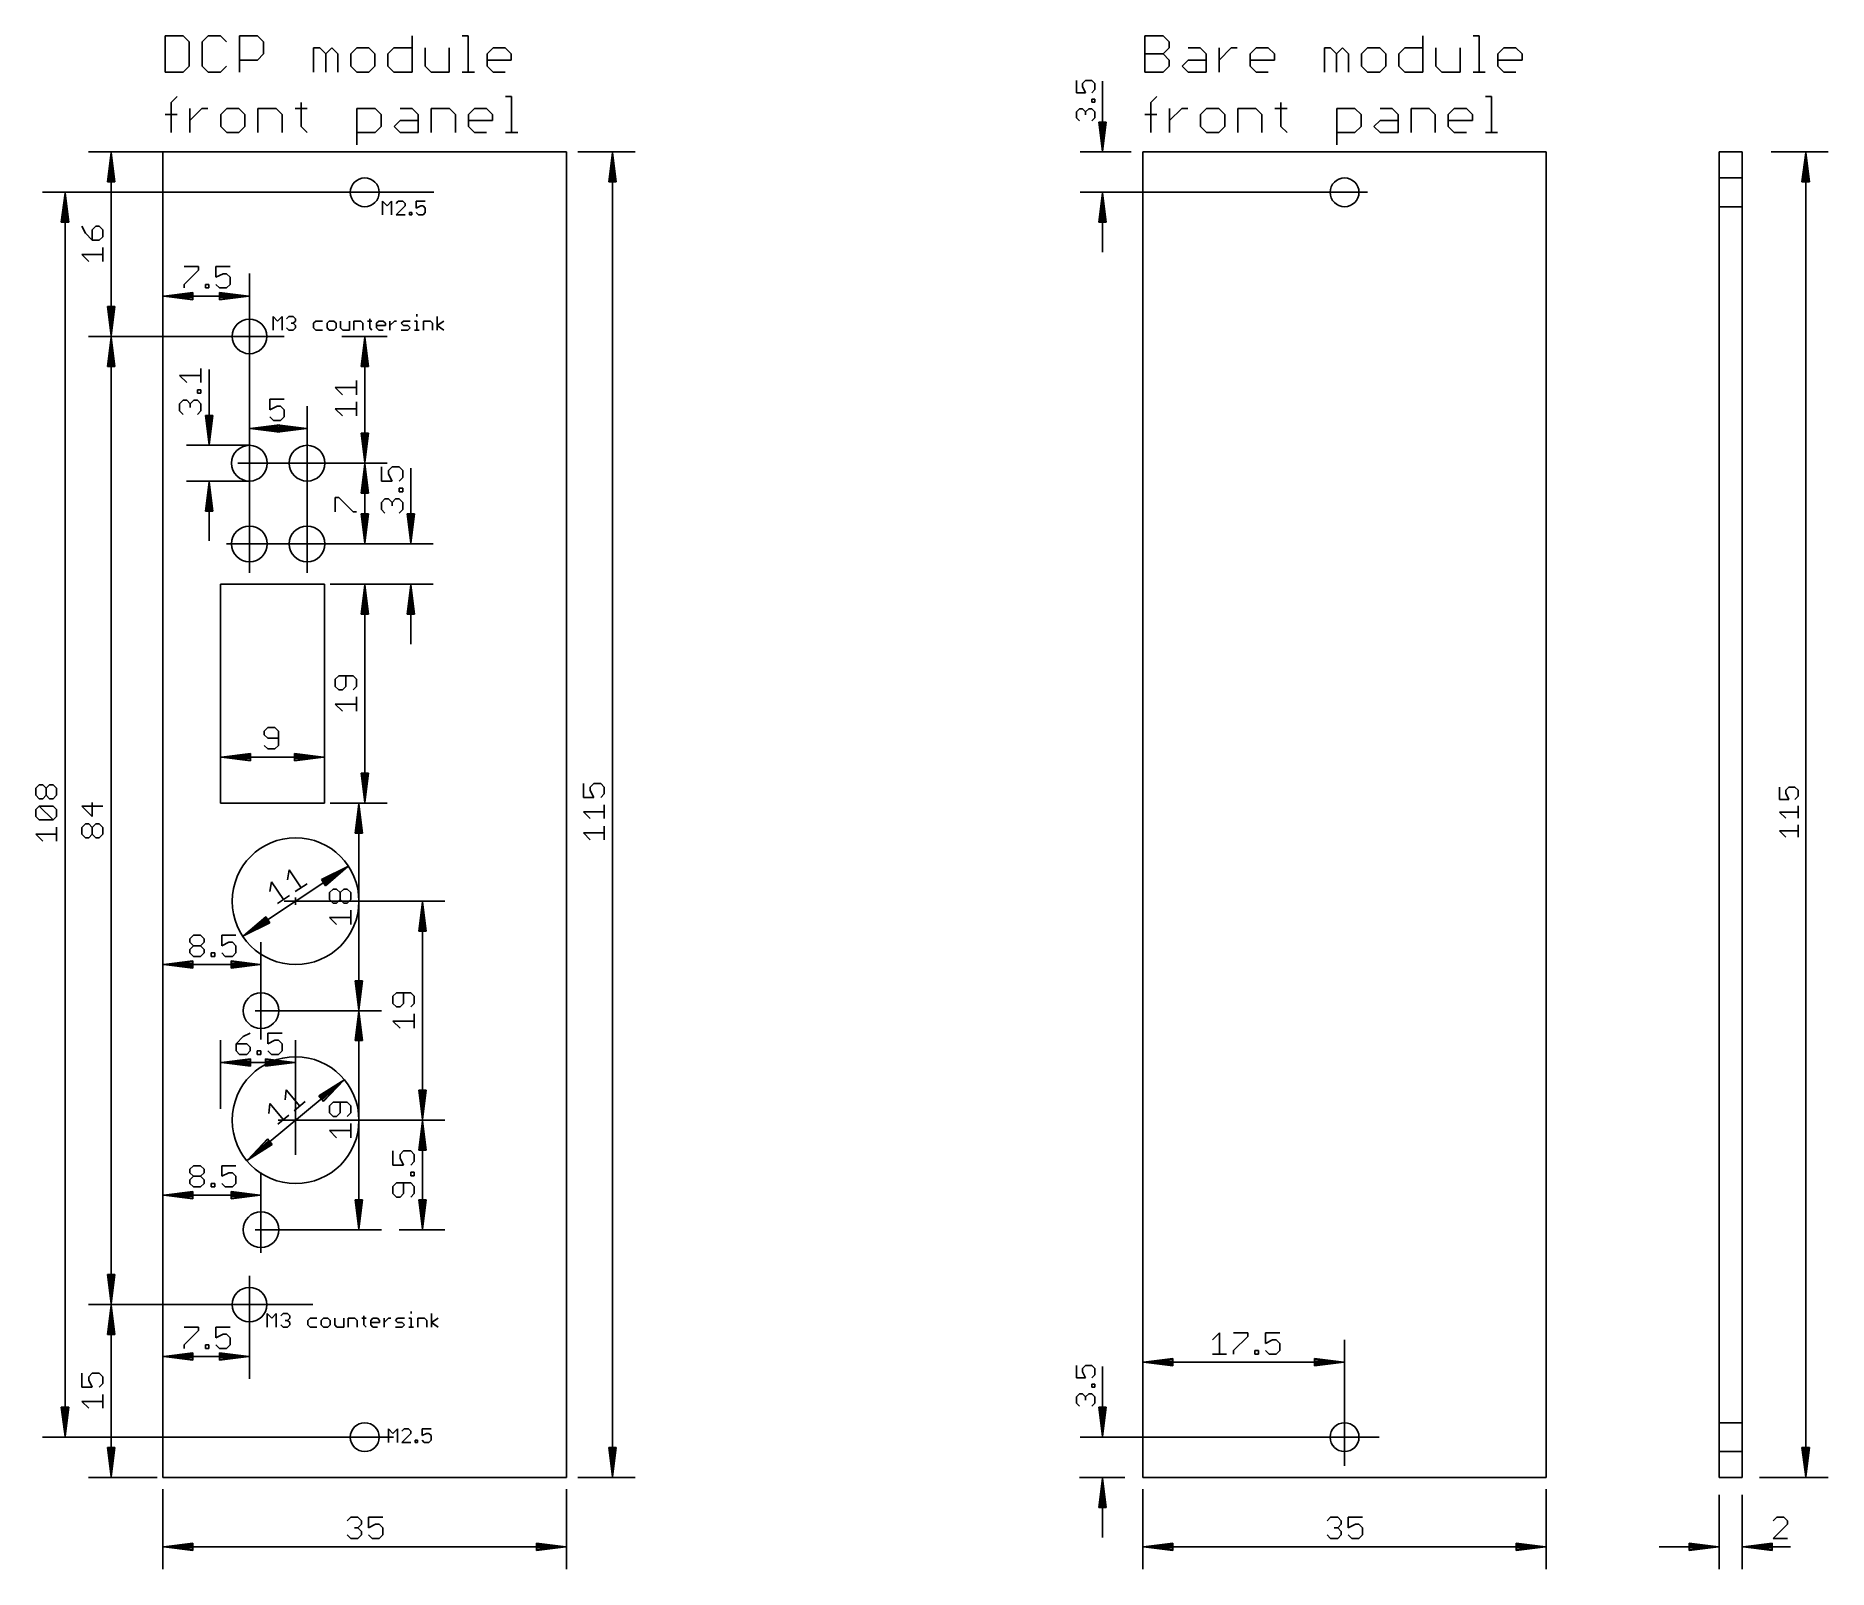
# Model space of a CAD drawing. Extents: x -11 to 144, y -8 to 125.
import ezdxf

# ---------------------------------------------------------------- set-up
doc = ezdxf.new("R2010")
doc.units = 0
doc.header["$MEASUREMENT"] = 0
for name, color, linetype, true_color in [('114', 253, 'Continuous', 0xadadad), ('20', 7, 'Continuous', 0xffffff), ('47', 140, 'Continuous', 0x00bfff)]:
    doc.layers.add(name, color=color, linetype=linetype, true_color=true_color)

msp = doc.modelspace()

# ---------------------------------------------------------------- linework, layer by layer
at = {"layer": '114'}
for p, q in [((0.1778, 125.0749), (0.1778, 121.9278)), ((1.7513, 125.0749), (0.1778, 125.0749)), ((2.2759, 124.5504), (1.7513, 125.0749)), ((2.2759, 122.4523), (2.2759, 124.5504)), ((3.9251, 125.0749), (3.4006, 124.5504)), ((3.4006, 124.5504), (3.4006, 122.4523)), ((4.9741, 125.0749), (3.9251, 125.0749)), ((5.4986, 124.5504), (4.9741, 125.0749)), ((6.6233, 121.9278), (6.6233, 125.0749)), ((6.6233, 125.0749), (8.1968, 125.0749)), ((8.1968, 125.0749), (8.7214, 124.5504)), ((8.7214, 124.5504), (8.7214, 123.5013)), ((21.6124, 125.0749), (21.6124, 121.9278)), ((25.9598, 125.0749), (26.4843, 125.0749)), ((26.4843, 125.0749), (26.4843, 121.9278)), ((85.1778, 121.9278), (85.1778, 125.0749)), ((85.1778, 125.0749), (86.7513, 125.0749)), ((86.7513, 125.0749), (87.2759, 124.5504)), ((87.2759, 124.5504), (87.2759, 124.0259)), ((109.298, 125.0749), (109.298, 121.9278)), ((113.6455, 125.0749), (114.17, 125.0749)), ((114.17, 125.0749), (114.17, 121.9278)), ((8.1968, 122.9768), (6.6233, 122.9768)), ((8.7214, 123.5013), (8.1968, 122.9768)), ((13.0688, 121.9278), (13.0688, 124.0259)), ((13.0688, 124.0259), (13.5933, 124.0259)), ((13.5933, 124.0259), (14.1178, 123.5013)), ((14.1178, 123.5013), (14.6424, 124.0259)), ((14.1178, 123.5013), (14.1178, 121.9278)), ((14.6424, 124.0259), (15.1669, 123.5013)), ((15.1669, 123.5013), (15.1669, 121.9278)), ((16.8161, 124.0259), (16.2916, 123.5013)), ((16.2916, 123.5013), (16.2916, 122.4523)), ((17.8651, 124.0259), (16.8161, 124.0259)), ((18.3896, 123.5013), (17.8651, 124.0259)), ((18.3896, 122.4523), (18.3896, 123.5013)), ((19.5143, 123.5013), (20.0388, 124.0259)), ((19.5143, 122.4523), (19.5143, 123.5013)), ((20.0388, 124.0259), (21.6124, 124.0259)), ((22.7371, 124.0259), (22.7371, 122.4523)), ((24.8351, 121.9278), (24.8351, 124.0259)), ((28.1083, 123.5013), (28.6328, 124.0259)), ((28.1083, 122.4523), (28.1083, 123.5013)), ((30.2064, 122.9768), (28.1083, 122.9768)), ((28.6328, 124.0259), (29.6819, 124.0259)), ((29.6819, 124.0259), (30.2064, 123.5013)), ((30.2064, 123.5013), (30.2064, 122.9768)), ((85.1778, 123.5013), (86.7513, 123.5013)), ((87.2759, 124.0259), (86.7513, 123.5013)), ((86.7513, 123.5013), (87.2759, 122.9768)), ((87.2759, 122.9768), (87.2759, 122.4523)), ((88.4006, 122.4523), (88.9251, 122.9768)), ((88.9251, 124.0259), (89.9741, 124.0259)), ((88.9251, 122.9768), (90.4986, 122.9768)), ((89.9741, 124.0259), (90.4986, 123.5013)), ((90.4986, 123.5013), (90.4986, 121.9278)), ((91.6233, 121.9278), (91.6233, 124.0259)), ((91.6233, 122.9768), (92.6723, 124.0259)), ((92.6723, 124.0259), (93.1968, 124.0259)), ((94.3089, 123.5013), (94.8334, 124.0259)), ((94.3089, 122.4523), (94.3089, 123.5013)), ((96.407, 122.9768), (94.3089, 122.9768)), ((94.8334, 124.0259), (95.8825, 124.0259)), ((95.8825, 124.0259), (96.407, 123.5013)), ((96.407, 123.5013), (96.407, 122.9768)), ((100.7544, 121.9278), (100.7544, 124.0259)), ((100.7544, 124.0259), (101.279, 124.0259)), ((101.279, 124.0259), (101.8035, 123.5013)), ((101.8035, 123.5013), (102.328, 124.0259)), ((101.8035, 123.5013), (101.8035, 121.9278)), ((102.328, 124.0259), (102.8525, 123.5013)), ((102.8525, 123.5013), (102.8525, 121.9278)), ((104.5017, 124.0259), (103.9772, 123.5013)), ((103.9772, 123.5013), (103.9772, 122.4523)), ((105.5507, 124.0259), (104.5017, 124.0259)), ((106.0753, 123.5013), (105.5507, 124.0259)), ((106.0753, 122.4523), (106.0753, 123.5013)), ((107.1999, 123.5013), (107.7245, 124.0259)), ((107.1999, 122.4523), (107.1999, 123.5013)), ((107.7245, 124.0259), (109.298, 124.0259)), ((110.4227, 124.0259), (110.4227, 122.4523)), ((112.5208, 121.9278), (112.5208, 124.0259)), ((115.794, 123.5013), (116.3185, 124.0259)), ((115.794, 122.4523), (115.794, 123.5013)), ((117.892, 122.9768), (115.794, 122.9768)), ((116.3185, 124.0259), (117.3675, 124.0259)), ((117.3675, 124.0259), (117.892, 123.5013)), ((117.892, 123.5013), (117.892, 122.9768)), ((0.1778, 121.9278), (1.7513, 121.9278)), ((1.7513, 121.9278), (2.2759, 122.4523)), ((3.4006, 122.4523), (3.9251, 121.9278)), ((3.9251, 121.9278), (4.9741, 121.9278)), ((4.9741, 121.9278), (5.4986, 122.4523)), ((16.2916, 122.4523), (16.8161, 121.9278)), ((16.8161, 121.9278), (17.8651, 121.9278)), ((17.8651, 121.9278), (18.3896, 122.4523)), ((20.0388, 121.9278), (19.5143, 122.4523)), ((21.6124, 121.9278), (20.0388, 121.9278)), ((22.7371, 122.4523), (23.2616, 121.9278)), ((23.2616, 121.9278), (24.8351, 121.9278)), ((25.9598, 121.9278), (27.0089, 121.9278)), ((28.6328, 121.9278), (28.1083, 122.4523)), ((29.6819, 121.9278), (28.6328, 121.9278)), ((86.7513, 121.9278), (85.1778, 121.9278)), ((87.2759, 122.4523), (86.7513, 121.9278)), ((88.9251, 121.9278), (88.4006, 122.4523)), ((90.4986, 121.9278), (88.9251, 121.9278)), ((94.8334, 121.9278), (94.3089, 122.4523)), ((95.8825, 121.9278), (94.8334, 121.9278)), ((103.9772, 122.4523), (104.5017, 121.9278)), ((104.5017, 121.9278), (105.5507, 121.9278)), ((105.5507, 121.9278), (106.0753, 122.4523)), ((107.7245, 121.9278), (107.1999, 122.4523)), ((109.298, 121.9278), (107.7245, 121.9278)), ((110.4227, 122.4523), (110.9472, 121.9278)), ((110.9472, 121.9278), (112.5208, 121.9278)), ((113.6455, 121.9278), (114.6945, 121.9278)), ((116.3185, 121.9278), (115.794, 122.4523)), ((117.3675, 121.9278), (116.3185, 121.9278)), ((0.7023, 119.3004), (1.2268, 119.8249)), ((29.7197, 119.8249), (30.2442, 119.8249)), ((30.2442, 119.8249), (30.2442, 116.6778)), ((85.7023, 119.3004), (86.2268, 119.8249)), ((114.7197, 119.8249), (115.2442, 119.8249)), ((115.2442, 119.8249), (115.2442, 116.6778)), ((0.1778, 118.2513), (1.2268, 118.2513)), ((0.7023, 116.6778), (0.7023, 119.3004)), ((2.3263, 116.6778), (2.3263, 118.7759)), ((2.3263, 117.7268), (3.3753, 118.7759)), ((3.3753, 118.7759), (3.8998, 118.7759)), ((5.5364, 118.7759), (5.0119, 118.2513)), ((5.0119, 118.2513), (5.0119, 117.2023)), ((6.5855, 118.7759), (5.5364, 118.7759)), ((7.11, 118.2513), (6.5855, 118.7759)), ((7.11, 117.2023), (7.11, 118.2513)), ((8.2347, 116.6778), (8.2347, 118.7759)), ((8.2347, 118.7759), (9.8082, 118.7759)), ((9.8082, 118.7759), (10.3327, 118.2513)), ((10.3327, 118.2513), (10.3327, 116.6778)), ((11.4574, 118.7759), (12.5065, 118.7759)), ((11.9819, 119.3004), (11.9819, 117.2023)), ((16.8287, 115.6288), (16.8287, 118.7759)), ((16.8287, 118.7759), (18.4022, 118.7759)), ((18.4022, 118.7759), (18.9267, 118.2513)), ((18.9267, 118.2513), (18.9267, 117.2023)), ((20.576, 118.7759), (21.625, 118.7759)), ((21.625, 118.7759), (22.1495, 118.2513)), ((22.1495, 118.2513), (22.1495, 116.6778)), ((23.2742, 116.6778), (23.2742, 118.7759)), ((23.2742, 118.7759), (24.8477, 118.7759)), ((24.8477, 118.7759), (25.3723, 118.2513)), ((25.3723, 118.2513), (25.3723, 116.6778)), ((26.4969, 118.2513), (27.0215, 118.7759)), ((26.4969, 117.2023), (26.4969, 118.2513)), ((27.0215, 118.7759), (28.0705, 118.7759)), ((28.0705, 118.7759), (28.595, 118.2513)), ((28.595, 118.2513), (28.595, 117.7268)), ((85.1778, 118.2513), (86.2268, 118.2513)), ((85.7023, 116.6778), (85.7023, 119.3004)), ((87.3263, 116.6778), (87.3263, 118.7759)), ((87.3263, 117.7268), (88.3753, 118.7759)), ((88.3753, 118.7759), (88.8998, 118.7759)), ((90.5364, 118.7759), (90.0119, 118.2513)), ((90.0119, 118.2513), (90.0119, 117.2023)), ((91.5855, 118.7759), (90.5364, 118.7759)), ((92.11, 118.2513), (91.5855, 118.7759)), ((92.11, 117.2023), (92.11, 118.2513)), ((93.2347, 116.6778), (93.2347, 118.7759)), ((93.2347, 118.7759), (94.8082, 118.7759)), ((94.8082, 118.7759), (95.3327, 118.2513)), ((95.3327, 118.2513), (95.3327, 116.6778)), ((96.4574, 118.7759), (97.5065, 118.7759)), ((96.9819, 119.3004), (96.9819, 117.2023)), ((101.8287, 115.6288), (101.8287, 118.7759)), ((101.8287, 118.7759), (103.4022, 118.7759)), ((103.4022, 118.7759), (103.9267, 118.2513)), ((103.9267, 118.2513), (103.9267, 117.2023)), ((105.576, 118.7759), (106.625, 118.7759)), ((106.625, 118.7759), (107.1495, 118.2513)), ((107.1495, 118.2513), (107.1495, 116.6778)), ((108.2742, 116.6778), (108.2742, 118.7759)), ((108.2742, 118.7759), (109.8477, 118.7759)), ((109.8477, 118.7759), (110.3723, 118.2513)), ((110.3723, 118.2513), (110.3723, 116.6778)), ((111.4969, 118.2513), (112.0215, 118.7759)), ((111.4969, 117.2023), (111.4969, 118.2513)), ((112.0215, 118.7759), (113.0705, 118.7759)), ((113.0705, 118.7759), (113.595, 118.2513)), ((113.595, 118.2513), (113.595, 117.7268)), ((5.0119, 117.2023), (5.5364, 116.6778)), ((5.5364, 116.6778), (6.5855, 116.6778)), ((6.5855, 116.6778), (7.11, 117.2023)), ((11.9819, 117.2023), (12.5065, 116.6778)), ((18.4022, 116.6778), (16.8287, 116.6778)), ((18.9267, 117.2023), (18.4022, 116.6778)), ((20.0514, 117.2023), (20.576, 117.7268)), ((20.576, 116.6778), (20.0514, 117.2023)), ((20.576, 117.7268), (22.1495, 117.7268)), ((22.1495, 116.6778), (20.576, 116.6778)), ((28.595, 117.7268), (26.4969, 117.7268)), ((27.0215, 116.6778), (26.4969, 117.2023)), ((28.0705, 116.6778), (27.0215, 116.6778)), ((29.7197, 116.6778), (30.7687, 116.6778)), ((90.0119, 117.2023), (90.5364, 116.6778)), ((90.5364, 116.6778), (91.5855, 116.6778)), ((91.5855, 116.6778), (92.11, 117.2023)), ((96.9819, 117.2023), (97.5065, 116.6778)), ((103.4022, 116.6778), (101.8287, 116.6778)), ((103.9267, 117.2023), (103.4022, 116.6778)), ((105.0514, 117.2023), (105.576, 117.7268)), ((105.576, 116.6778), (105.0514, 117.2023)), ((105.576, 117.7268), (107.1495, 117.7268)), ((107.1495, 116.6778), (105.576, 116.6778)), ((113.595, 117.7268), (111.4969, 117.7268)), ((112.0215, 116.6778), (111.4969, 117.2023)), ((113.0705, 116.6778), (112.0215, 116.6778)), ((114.7197, 116.6778), (115.7687, 116.6778))]:
    msp.add_line(p, q, dxfattribs=at)
at = {"layer": '20'}
for p, q in [((0, 0), (0, 115)), ((35, 115), (0, 115)), ((35, 115), (35, 0)), ((85, 0), (85, 115)), ((120, 115), (85, 115)), ((120, 115), (120, 0)), ((135, 115), (135, 4.75)), ((137, 115), (135, 115)), ((137, 115), (137, 4.75)), ((137, 112.75), (135, 112.75)), ((137, 110.25), (135, 110.25)), ((14, 77.5), (5, 77.5)), ((5, 77.5), (5, 58.5)), ((14, 77.5), (14, 58.5)), ((14, 58.5), (5, 58.5)), ((135, 4.75), (135, 2.25)), ((137, 4.75), (135, 4.75)), ((137, 4.75), (137, 2.25)), ((135, 2.25), (135, 0)), ((137, 2.25), (135, 2.25)), ((137, 2.25), (137, 0)), ((35, 0), (0, 0)), ((120, 0), (85, 0)), ((137, 0), (135, 0))]:
    msp.add_line(p, q, dxfattribs=at)
for centre, radius in [((17.5, 111.5), 1.25), ((102.5, 111.5), 1.25), ((7.5, 99), 1.5), ((7.5, 88), 1.55), ((12.5, 88), 1.55), ((7.5, 81), 1.55), ((12.5, 81), 1.55), ((11.5, 50), 5.5), ((8.5, 40.5), 1.55), ((11.5, 31), 5.5), ((8.5, 21.5), 1.55), ((7.5, 15), 1.5), ((17.5, 3.5), 1.25), ((102.5, 3.5), 1.25)]:
    msp.add_circle(centre, radius, dxfattribs=at)
at = {"layer": '47'}
for p, q in [((79.235, 121.2123), (79.235, 120.1446)), ((79.235, 120.1446), (80.0358, 120.1446)), ((79.7689, 120.9454), (80.0358, 121.2123)), ((79.7689, 120.6785), (79.7689, 120.9454)), ((80.0358, 120.1446), (79.7689, 120.6785)), ((80.0358, 121.2123), (80.5697, 121.2123)), ((80.5697, 121.2123), (80.8366, 120.9454)), ((80.8366, 120.4116), (80.5697, 120.1446)), ((80.8366, 120.9454), (80.8366, 120.4116)), ((81.5, 115.065), (81.5, 121.1346)), ((79.235, 118.4897), (79.502, 118.7566)), ((79.235, 117.9558), (79.235, 118.4897)), ((79.502, 118.7566), (79.7689, 118.7566)), ((79.7689, 118.7566), (80.0358, 118.4897)), ((80.0358, 118.4897), (80.3027, 118.7566)), ((80.0358, 118.4897), (80.0358, 118.2228)), ((80.3027, 118.7566), (80.5697, 118.7566)), ((80.5697, 119.3261), (80.5697, 119.593)), ((80.5697, 119.593), (80.8366, 119.593)), ((80.8366, 119.3261), (80.5697, 119.3261)), ((80.5697, 118.7566), (80.8366, 118.4897)), ((80.8366, 119.593), (80.8366, 119.3261)), ((80.8366, 118.4897), (80.8366, 117.9558)), ((79.502, 117.6889), (79.235, 117.9558)), ((80.8366, 117.9558), (80.5697, 117.6889)), ((81.5, 115.065), (81.1808, 117.6)), ((81.1808, 117.6), (81.8192, 117.6)), ((81.5, 115.065), (81.24, 117.6)), ((81.5, 115.065), (81.37, 117.6)), ((81.8192, 117.6), (81.5, 115.065)), ((81.63, 117.6), (81.5, 115.065)), ((81.76, 117.6), (81.5, 115.065)), ((6.5, 115), (-6.45, 115)), ((-4.5, 114.935), (-4.8192, 112.4)), ((-4.5, 114.935), (-4.76, 112.4)), ((-4.5, 114.935), (-4.63, 112.4)), ((-4.5, 99.065), (-4.5, 114.935)), ((-4.1808, 112.4), (-4.5, 114.935)), ((-4.37, 112.4), (-4.5, 114.935)), ((-4.24, 112.4), (-4.5, 114.935)), ((36, 115), (40.95, 115)), ((39, 114.935), (38.6808, 112.4)), ((39, 114.935), (38.74, 112.4)), ((39, 114.935), (38.87, 112.4)), ((39, 0.065), (39, 114.935)), ((39.3192, 112.4), (39, 114.935)), ((39.13, 112.4), (39, 114.935)), ((39.26, 112.4), (39, 114.935)), ((84, 115), (79.55, 115)), ((139.5, 115), (144.45, 115)), ((142.5, 114.935), (142.1808, 112.4)), ((142.5, 114.935), (142.24, 112.4)), ((142.5, 114.935), (142.37, 112.4)), ((142.5, 0.065), (142.5, 114.935)), ((142.8192, 112.4), (142.5, 114.935)), ((142.63, 112.4), (142.5, 114.935)), ((142.76, 112.4), (142.5, 114.935)), ((-4.8192, 112.4), (-4.1808, 112.4)), ((38.6808, 112.4), (39.3192, 112.4)), ((142.1808, 112.4), (142.8192, 112.4)), ((23.5, 111.5), (-10.45, 111.5)), ((-8.5, 111.435), (-8.8192, 108.9)), ((-8.5, 111.435), (-8.76, 108.9)), ((-8.5, 111.435), (-8.63, 108.9)), ((-8.5, 3.565), (-8.5, 111.435)), ((-8.1808, 108.9), (-8.5, 111.435)), ((-8.37, 108.9), (-8.5, 111.435)), ((-8.24, 108.9), (-8.5, 111.435)), ((19.0508, 109.5508), (19.0508, 110.7202)), ((19.0508, 110.7202), (19.4406, 110.3304)), ((19.4406, 110.3304), (19.8304, 110.7202)), ((19.8304, 110.7202), (19.8304, 109.5508)), ((20.4151, 110.7202), (20.2202, 110.5253)), ((20.8049, 110.7202), (20.4151, 110.7202)), ((20.9998, 110.5253), (20.8049, 110.7202)), ((20.9998, 110.3304), (20.9998, 110.5253)), ((22.7539, 110.7202), (21.9743, 110.7202)), ((21.9743, 110.7202), (21.9743, 110.1355)), ((104.5, 111.5), (79.55, 111.5)), ((81.5, 111.435), (81.1808, 108.9)), ((81.5, 111.435), (81.24, 108.9)), ((81.5, 111.435), (81.37, 108.9)), ((81.5, 111.435), (81.5, 106.3)), ((81.8192, 108.9), (81.5, 111.435)), ((81.63, 108.9), (81.5, 111.435)), ((81.76, 108.9), (81.5, 111.435)), ((-8.8192, 108.9), (-8.1808, 108.9)), ((20.2202, 109.5508), (20.9998, 110.3304)), ((20.9998, 109.5508), (20.2202, 109.5508)), ((21.3896, 109.5508), (21.3896, 109.7457)), ((21.3896, 109.7457), (21.5845, 109.7457)), ((21.5845, 109.5508), (21.3896, 109.5508)), ((21.5845, 109.7457), (21.5845, 109.5508)), ((21.9743, 110.1355), (22.3641, 110.3304)), ((22.1692, 109.5508), (21.9743, 109.7457)), ((22.559, 109.5508), (22.1692, 109.5508)), ((22.3641, 110.3304), (22.559, 110.3304)), ((22.559, 110.3304), (22.7539, 110.1355)), ((22.7539, 109.7457), (22.559, 109.5508)), ((22.7539, 110.1355), (22.7539, 109.7457)), ((81.1808, 108.9), (81.8192, 108.9)), ((-7.0299, 108.5488), (-6.7302, 107.9494)), ((-6.7302, 107.9494), (-6.1308, 107.3499)), ((-5.831, 108.5488), (-6.1308, 108.2491)), ((-6.1308, 108.2491), (-6.1308, 107.3499)), ((-6.1308, 107.3499), (-5.5313, 107.3499)), ((-5.5313, 108.5488), (-5.831, 108.5488)), ((-5.2316, 108.2491), (-5.5313, 108.5488)), ((-5.5313, 107.3499), (-5.2316, 107.6496)), ((-5.2316, 107.6496), (-5.2316, 108.2491)), ((-6.4305, 105.5083), (-7.0299, 106.1078)), ((-7.0299, 106.1078), (-5.2316, 106.1078)), ((-5.2316, 105.5083), (-5.2316, 106.7072)), ((0, 89.5), (0, 104.45)), ((1.8357, 105.0554), (3.0685, 105.0554)), ((3.0685, 104.7472), (1.8357, 103.5144)), ((3.0685, 105.0554), (3.0685, 104.7472)), ((5.8309, 105.0554), (4.5981, 105.0554)), ((4.5981, 105.0554), (4.5981, 104.1308)), ((4.5981, 104.1308), (5.2145, 104.439)), ((5.2145, 104.439), (5.5227, 104.439)), ((5.5227, 104.439), (5.8309, 104.1308)), ((7.5, 78.5), (7.5, 104.45)), ((0.065, 102.5), (2.6, 102.8192)), ((0.065, 102.5), (2.6, 102.76)), ((0.065, 102.5), (2.6, 102.63)), ((1.8357, 103.5144), (1.8357, 103.2062)), ((2.6, 102.8192), (2.6, 102.1808)), ((3.6773, 103.2062), (3.6773, 103.5144)), ((3.6773, 103.5144), (3.9855, 103.5144)), ((3.9855, 103.2062), (3.6773, 103.2062)), ((3.9855, 103.5144), (3.9855, 103.2062)), ((4.9063, 103.2062), (4.5981, 103.5144)), ((7.435, 102.5), (4.9, 102.8192)), ((4.9, 102.8192), (4.9, 102.1808)), ((7.435, 102.5), (4.9, 102.76)), ((7.435, 102.5), (4.9, 102.63)), ((5.5227, 103.2062), (4.9063, 103.2062)), ((5.8309, 103.5144), (5.5227, 103.2062)), ((5.8309, 104.1308), (5.8309, 103.5144)), ((-4.5, 99.065), (-4.8192, 101.6)), ((-4.8192, 101.6), (-4.1808, 101.6)), ((-4.5, 99.065), (-4.76, 101.6)), ((-4.5, 99.065), (-4.63, 101.6)), ((-4.1808, 101.6), (-4.5, 99.065)), ((-4.37, 101.6), (-4.5, 99.065)), ((-4.24, 101.6), (-4.5, 99.065)), ((0.065, 102.5), (7.435, 102.5)), ((2.6, 102.1808), (0.065, 102.5)), ((2.6, 102.37), (0.065, 102.5)), ((2.6, 102.24), (0.065, 102.5)), ((4.9, 102.1808), (7.435, 102.5)), ((4.9, 102.37), (7.435, 102.5)), ((4.9, 102.24), (7.435, 102.5)), ((9.5508, 99.5508), (9.5508, 100.7202)), ((9.5508, 100.7202), (9.9406, 100.3304)), ((9.9406, 100.3304), (10.3304, 100.7202)), ((10.3304, 100.7202), (10.3304, 99.5508)), ((10.7202, 100.5253), (10.9151, 100.7202)), ((10.9151, 99.5508), (10.7202, 99.7457)), ((10.9151, 100.7202), (11.3049, 100.7202)), ((11.3049, 99.5508), (10.9151, 99.5508)), ((11.3049, 100.1355), (11.11, 100.1355)), ((11.3049, 100.7202), (11.4998, 100.5253)), ((11.4998, 100.3304), (11.3049, 100.1355)), ((11.3049, 100.1355), (11.4998, 99.9406)), ((11.4998, 99.7457), (11.3049, 99.5508)), ((11.4998, 100.5253), (11.4998, 100.3304)), ((11.4998, 99.9406), (11.4998, 99.7457)), ((13.2539, 100.3304), (13.059, 100.1355)), ((13.059, 100.1355), (13.059, 99.7457)), ((13.059, 99.7457), (13.2539, 99.5508)), ((13.8386, 100.3304), (13.2539, 100.3304)), ((13.2539, 99.5508), (13.8386, 99.5508)), ((14.4233, 100.3304), (14.2284, 100.1355)), ((14.2284, 100.1355), (14.2284, 99.7457)), ((14.2284, 99.7457), (14.4233, 99.5508)), ((14.8131, 100.3304), (14.4233, 100.3304)), ((14.4233, 99.5508), (14.8131, 99.5508)), ((15.008, 100.1355), (14.8131, 100.3304)), ((14.8131, 99.5508), (15.008, 99.7457)), ((15.008, 99.7457), (15.008, 100.1355)), ((15.3978, 100.3304), (15.3978, 99.7457)), ((15.3978, 99.7457), (15.5927, 99.5508)), ((15.5927, 99.5508), (16.1774, 99.5508)), ((16.1774, 99.5508), (16.1774, 100.3304)), ((16.5672, 99.5508), (16.5672, 100.3304)), ((16.5672, 100.3304), (17.1519, 100.3304)), ((17.1519, 100.3304), (17.3468, 100.1355)), ((17.3468, 100.1355), (17.3468, 99.5508)), ((17.7366, 100.3304), (18.1264, 100.3304)), ((17.9315, 100.5253), (17.9315, 99.7457)), ((17.9315, 99.7457), (18.1264, 99.5508)), ((18.5162, 100.1355), (18.7111, 100.3304)), ((18.5162, 99.7457), (18.5162, 100.1355)), ((19.2958, 99.9406), (18.5162, 99.9406)), ((18.7111, 99.5508), (18.5162, 99.7457)), ((18.7111, 100.3304), (19.1009, 100.3304)), ((19.1009, 99.5508), (18.7111, 99.5508)), ((19.1009, 100.3304), (19.2958, 100.1355)), ((19.2958, 100.1355), (19.2958, 99.9406)), ((19.6856, 99.5508), (19.6856, 100.3304)), ((19.6856, 99.9406), (20.0754, 100.3304)), ((20.0754, 100.3304), (20.2703, 100.3304)), ((20.6601, 100.1355), (20.855, 100.3304)), ((20.855, 99.9406), (20.6601, 100.1355)), ((20.6601, 99.5508), (21.2448, 99.5508)), ((20.855, 100.3304), (21.4397, 100.3304)), ((21.2448, 99.9406), (20.855, 99.9406)), ((21.4397, 99.7457), (21.2448, 99.9406)), ((21.2448, 99.5508), (21.4397, 99.7457)), ((21.8295, 100.3304), (22.0244, 100.3304)), ((21.8295, 99.5508), (22.2193, 99.5508)), ((22.0244, 100.9151), (22.0244, 100.7202)), ((22.0244, 100.3304), (22.0244, 99.5508)), ((22.6091, 99.5508), (22.6091, 100.3304)), ((22.6091, 100.3304), (23.1938, 100.3304)), ((23.1938, 100.3304), (23.3887, 100.1355)), ((23.3887, 100.1355), (23.3887, 99.5508)), ((23.7785, 99.5508), (23.7785, 100.7202)), ((23.7785, 99.9406), (24.3632, 100.3304)), ((24.3632, 99.5508), (23.7785, 99.9406)), ((5, 99), (-6.45, 99)), ((10.5, 99), (-6.45, 99)), ((-4.5, 98.935), (-4.8192, 96.4)), ((-4.5, 98.935), (-4.76, 96.4)), ((-4.5, 98.935), (-4.63, 96.4)), ((-4.5, 15.065), (-4.5, 98.935)), ((-4.1808, 96.4), (-4.5, 98.935)), ((-4.37, 96.4), (-4.5, 98.935)), ((-4.24, 96.4), (-4.5, 98.935)), ((15.5, 99), (19.45, 99)), ((17.5, 98.935), (17.1808, 96.4)), ((17.5, 98.935), (17.24, 96.4)), ((17.5, 98.935), (17.37, 96.4)), ((17.5, 98.935), (17.5, 88.065)), ((17.8192, 96.4), (17.5, 98.935)), ((17.63, 96.4), (17.5, 98.935)), ((17.76, 96.4), (17.5, 98.935)), ((-4.8192, 96.4), (-4.1808, 96.4)), ((17.1808, 96.4), (17.8192, 96.4)), ((2.061, 94.9886), (1.4446, 95.6049)), ((1.4446, 95.6049), (3.2938, 95.6049)), ((3.2938, 94.9886), (3.2938, 96.2213)), ((4, 89.615), (4, 96.1309)), ((16.7938, 93.9361), (16.7938, 95.1689)), ((1.4446, 93.1508), (1.7528, 93.459)), ((1.7528, 93.459), (2.061, 93.459)), ((2.061, 93.459), (2.3692, 93.1508)), ((2.3692, 93.1508), (2.6774, 93.459)), ((2.6774, 93.459), (2.9856, 93.459)), ((2.9856, 94.0678), (2.9856, 94.376)), ((2.9856, 94.376), (3.2938, 94.376)), ((3.2938, 94.0678), (2.9856, 94.0678)), ((2.9856, 93.459), (3.2938, 93.1508)), ((3.2938, 94.376), (3.2938, 94.0678)), ((10.5101, 93.5554), (9.2773, 93.5554)), ((9.2773, 93.5554), (9.2773, 92.6308)), ((15.561, 93.9361), (14.9446, 94.5525)), ((14.9446, 94.5525), (16.7938, 94.5525)), ((16.7938, 92.0945), (16.7938, 93.3273)), ((1.4446, 92.5344), (1.4446, 93.1508)), ((1.7528, 92.2262), (1.4446, 92.5344)), ((2.3692, 93.1508), (2.3692, 92.8426)), ((3.2938, 92.5344), (2.9856, 92.2262)), ((3.2938, 93.1508), (3.2938, 92.5344)), ((4, 89.615), (3.6808, 92.15)), ((3.6808, 92.15), (4.3192, 92.15)), ((4, 89.615), (3.74, 92.15)), ((4, 89.615), (3.87, 92.15)), ((4.3192, 92.15), (4, 89.615)), ((4.13, 92.15), (4, 89.615)), ((4.26, 92.15), (4, 89.615)), ((7.5, 90), (7.5, 92.95)), ((9.2773, 92.6308), (9.8937, 92.939)), ((9.5855, 91.7062), (9.2773, 92.0144)), ((9.8937, 92.939), (10.2019, 92.939)), ((10.2019, 92.939), (10.5101, 92.6308)), ((10.5101, 92.0144), (10.2019, 91.7062)), ((10.5101, 92.6308), (10.5101, 92.0144)), ((12.5, 78.5), (12.5, 92.95)), ((15.561, 92.0945), (14.9446, 92.7109)), ((14.9446, 92.7109), (16.7938, 92.7109)), ((7.565, 91), (10.1, 91.3192)), ((7.565, 91), (10.1, 91.26)), ((7.565, 91), (10.1, 91.13)), ((7.565, 91), (12.435, 91)), ((10.1, 90.6808), (7.565, 91)), ((10.1, 90.87), (7.565, 91)), ((10.1, 90.74), (7.565, 91)), ((10.2019, 91.7062), (9.5855, 91.7062)), ((12.435, 91), (9.9, 91.3192)), ((9.9, 91.3192), (9.9, 90.6808)), ((12.435, 91), (9.9, 91.26)), ((12.435, 91), (9.9, 91.13)), ((9.9, 90.6808), (12.435, 91)), ((9.9, 90.87), (12.435, 91)), ((9.9, 90.74), (12.435, 91)), ((10.1, 91.3192), (10.1, 90.6808)), ((17.5, 88.065), (17.1808, 90.6)), ((17.1808, 90.6), (17.8192, 90.6)), ((17.5, 88.065), (17.24, 90.6)), ((17.5, 88.065), (17.37, 90.6)), ((17.8192, 90.6), (17.5, 88.065)), ((17.63, 90.6), (17.5, 88.065)), ((17.76, 90.6), (17.5, 88.065)), ((7.5, 89.55), (2.05, 89.55)), ((6.5, 88), (19.45, 88)), ((7.1808, 88), (7.8192, 88)), ((7.5, 87.6808), (7.5, 88.3192)), ((15.5, 88), (19.45, 88)), ((17.5, 87.935), (17.1808, 85.4)), ((17.5, 87.935), (17.24, 85.4)), ((17.5, 87.935), (17.37, 85.4)), ((17.5, 87.935), (17.5, 81.065)), ((17.8192, 85.4), (17.5, 87.935)), ((17.63, 85.4), (17.5, 87.935)), ((17.76, 85.4), (17.5, 87.935)), ((18.9446, 87.6713), (18.9446, 86.4386)), ((19.561, 87.3631), (19.8692, 87.6713)), ((19.561, 87.0549), (19.561, 87.3631)), ((19.8692, 87.6713), (20.4856, 87.6713)), ((20.4856, 87.6713), (20.7938, 87.3631)), ((20.7938, 87.3631), (20.7938, 86.7468)), ((21.5, 81.065), (21.5, 87.5809)), ((7.5, 86.45), (2.05, 86.45)), ((4, 86.385), (3.6808, 83.85)), ((4, 86.385), (3.74, 83.85)), ((4, 86.385), (3.87, 83.85)), ((4, 86.385), (4, 81.25)), ((4.3192, 83.85), (4, 86.385)), ((4.13, 83.85), (4, 86.385)), ((4.26, 83.85), (4, 86.385)), ((18.9446, 86.4386), (19.8692, 86.4386)), ((19.8692, 86.4386), (19.561, 87.0549)), ((20.7938, 86.7468), (20.4856, 86.4386)), ((20.4856, 85.5178), (20.4856, 85.826)), ((20.4856, 85.826), (20.7938, 85.826)), ((20.7938, 85.5178), (20.4856, 85.5178)), ((20.7938, 85.826), (20.7938, 85.5178)), ((14.9446, 83.7773), (14.9446, 85.0101)), ((14.9446, 85.0101), (15.2528, 85.0101)), ((15.2528, 85.0101), (16.4856, 83.7773)), ((17.1808, 85.4), (17.8192, 85.4)), ((18.9446, 84.6008), (19.2528, 84.909)), ((18.9446, 83.9844), (18.9446, 84.6008)), ((19.2528, 83.6762), (18.9446, 83.9844)), ((19.2528, 84.909), (19.561, 84.909)), ((19.561, 84.909), (19.8692, 84.6008)), ((19.8692, 84.6008), (20.1774, 84.909)), ((19.8692, 84.6008), (19.8692, 84.2926)), ((20.1774, 84.909), (20.4856, 84.909)), ((20.4856, 84.909), (20.7938, 84.6008)), ((20.7938, 83.9844), (20.4856, 83.6762)), ((20.7938, 84.6008), (20.7938, 83.9844)), ((3.6808, 83.85), (4.3192, 83.85)), ((16.4856, 83.7773), (16.7938, 83.7773)), ((17.5, 81.065), (17.1808, 83.6)), ((17.1808, 83.6), (17.8192, 83.6)), ((17.5, 81.065), (17.24, 83.6)), ((17.5, 81.065), (17.37, 83.6)), ((17.8192, 83.6), (17.5, 81.065)), ((17.63, 83.6), (17.5, 81.065)), ((17.76, 83.6), (17.5, 81.065)), ((21.5, 81.065), (21.1808, 83.6)), ((21.1808, 83.6), (21.8192, 83.6)), ((21.5, 81.065), (21.24, 83.6)), ((21.5, 81.065), (21.37, 83.6)), ((21.8192, 83.6), (21.5, 81.065)), ((21.63, 83.6), (21.5, 81.065)), ((21.76, 83.6), (21.5, 81.065)), ((5.5, 81), (19.45, 81)), ((15.5, 81), (23.45, 81)), ((14.5, 77.5), (23.45, 77.5)), ((15.5, 77.5), (19.45, 77.5)), ((17.5, 77.435), (17.1808, 74.9)), ((17.5, 77.435), (17.24, 74.9)), ((17.5, 77.435), (17.37, 74.9)), ((17.5, 77.435), (17.5, 58.565)), ((17.8192, 74.9), (17.5, 77.435)), ((17.63, 74.9), (17.5, 77.435)), ((17.76, 74.9), (17.5, 77.435)), ((21.5, 77.435), (21.1808, 74.9)), ((21.5, 77.435), (21.24, 74.9)), ((21.5, 77.435), (21.37, 74.9)), ((21.5, 77.435), (21.5, 72.3)), ((21.8192, 74.9), (21.5, 77.435)), ((21.63, 74.9), (21.5, 77.435)), ((21.76, 74.9), (21.5, 77.435)), ((17.1808, 74.9), (17.8192, 74.9)), ((21.1808, 74.9), (21.8192, 74.9)), ((15.2528, 69.5573), (14.9446, 69.2491)), ((14.9446, 69.2491), (14.9446, 68.6327)), ((14.9446, 68.6327), (15.2528, 68.3245)), ((16.4856, 69.5573), (15.2528, 69.5573)), ((15.561, 68.3245), (15.8692, 68.6327)), ((15.8692, 68.6327), (15.8692, 69.5573)), ((16.7938, 69.2491), (16.4856, 69.5573)), ((16.4856, 68.3245), (16.7938, 68.6327)), ((16.7938, 68.6327), (16.7938, 69.2491)), ((15.561, 66.4829), (14.9446, 67.0993)), ((14.9446, 67.0993), (16.7938, 67.0993)), ((15.2528, 68.3245), (15.561, 68.3245)), ((16.7938, 66.4829), (16.7938, 67.7157)), ((5, 65.5), (5, 60.55)), ((14, 65.5), (14, 60.55)), ((9.0855, 65.0554), (8.7773, 64.7472)), ((8.7773, 64.7472), (8.7773, 64.439)), ((8.7773, 64.439), (9.0855, 64.1308)), ((9.7019, 65.0554), (9.0855, 65.0554)), ((9.0855, 64.1308), (10.0101, 64.1308)), ((10.0101, 64.7472), (9.7019, 65.0554)), ((10.0101, 63.5144), (10.0101, 64.7472)), ((5.065, 62.5), (7.6, 62.8192)), ((5.065, 62.5), (7.6, 62.76)), ((5.065, 62.5), (7.6, 62.63)), ((5.065, 62.5), (13.935, 62.5)), ((7.6, 62.1808), (5.065, 62.5)), ((7.6, 62.37), (5.065, 62.5)), ((7.6, 62.24), (5.065, 62.5)), ((7.6, 62.8192), (7.6, 62.1808)), ((8.7773, 63.5144), (9.0855, 63.2062)), ((9.0855, 63.2062), (9.7019, 63.2062)), ((9.7019, 63.2062), (10.0101, 63.5144)), ((13.935, 62.5), (11.4, 62.8192)), ((11.4, 62.8192), (11.4, 62.1808)), ((13.935, 62.5), (11.4, 62.76)), ((13.935, 62.5), (11.4, 62.63)), ((11.4, 62.1808), (13.935, 62.5)), ((11.4, 62.37), (13.935, 62.5)), ((11.4, 62.24), (13.935, 62.5)), ((17.5, 58.565), (17.1808, 61.1)), ((17.1808, 61.1), (17.8192, 61.1)), ((17.5, 58.565), (17.24, 61.1)), ((17.5, 58.565), (17.37, 61.1)), ((17.8192, 61.1), (17.5, 58.565)), ((17.63, 61.1), (17.5, 58.565)), ((17.76, 61.1), (17.5, 58.565)), ((-11.0299, 59.7918), (-10.7302, 60.0915)), ((-11.0299, 59.1923), (-11.0299, 59.7918)), ((-10.7302, 58.8926), (-11.0299, 59.1923)), ((-10.7302, 60.0915), (-10.4305, 60.0915)), ((-10.4305, 60.0915), (-10.1308, 59.7918)), ((-10.1308, 59.1923), (-10.4305, 58.8926)), ((-10.1308, 59.7918), (-9.831, 60.0915)), ((-10.1308, 59.1923), (-10.1308, 59.7918)), ((-9.831, 58.8926), (-10.1308, 59.1923)), ((-9.831, 60.0915), (-9.5313, 60.0915)), ((-9.5313, 60.0915), (-9.2316, 59.7918)), ((-9.2316, 59.1923), (-9.5313, 58.8926)), ((-9.2316, 59.7918), (-9.2316, 59.1923)), ((36.4701, 60.2031), (36.4701, 59.0042)), ((37.0695, 59.9034), (37.3692, 60.2031)), ((37.0695, 59.6036), (37.0695, 59.9034)), ((37.3692, 59.0042), (37.0695, 59.6036)), ((37.3692, 60.2031), (37.9687, 60.2031)), ((37.9687, 60.2031), (38.2684, 59.9034)), ((38.2684, 59.3039), (37.9687, 59.0042)), ((38.2684, 59.9034), (38.2684, 59.3039)), ((140.235, 59.9048), (140.235, 58.837)), ((140.7689, 59.6378), (141.0358, 59.9048)), ((140.7689, 59.3709), (140.7689, 59.6378)), ((141.0358, 58.837), (140.7689, 59.3709)), ((141.0358, 59.9048), (141.5697, 59.9048)), ((141.5697, 59.9048), (141.8366, 59.6378)), ((141.8366, 59.104), (141.5697, 58.837)), ((141.8366, 59.6378), (141.8366, 59.104)), ((-11.0299, 57.9502), (-10.7302, 58.2499)), ((-11.0299, 57.3508), (-11.0299, 57.9502)), ((-10.4305, 58.8926), (-10.7302, 58.8926)), ((-10.7302, 58.2499), (-9.5313, 58.2499)), ((-9.5313, 57.051), (-10.7302, 58.2499)), ((-9.5313, 58.8926), (-9.831, 58.8926)), ((-9.5313, 58.2499), (-9.2316, 57.9502)), ((-9.2316, 57.9502), (-9.2316, 57.3508)), ((-5.2316, 58.2491), (-7.0299, 58.2491)), ((-7.0299, 58.2491), (-6.1308, 57.3499)), ((-6.1308, 57.3499), (-6.1308, 58.5488)), ((14.5, 58.5), (19.45, 58.5)), ((15.5, 58.5), (18.95, 58.5)), ((17, 58.435), (16.6808, 55.9)), ((17, 58.435), (16.74, 55.9)), ((17, 58.435), (16.87, 55.9)), ((17, 58.435), (17, 40.565)), ((17.3192, 55.9), (17, 58.435)), ((17.13, 55.9), (17, 58.435)), ((17.26, 55.9), (17, 58.435)), ((36.4701, 59.0042), (37.3692, 59.0042)), ((37.0695, 57.1626), (36.4701, 57.7621)), ((36.4701, 57.7621), (38.2684, 57.7621)), ((38.2684, 57.1626), (38.2684, 58.3615)), ((140.235, 58.837), (141.0358, 58.837)), ((140.7689, 57.1999), (140.235, 57.7337)), ((140.235, 57.7337), (141.8366, 57.7337)), ((141.8366, 57.1999), (141.8366, 58.2676)), ((-10.7302, 57.051), (-11.0299, 57.3508)), ((-9.5313, 57.051), (-10.7302, 57.051)), ((-9.2316, 57.3508), (-9.5313, 57.051)), ((-9.2316, 55.2095), (-9.2316, 56.4084)), ((-7.0299, 56.4075), (-6.7302, 56.7072)), ((-7.0299, 55.8081), (-7.0299, 56.4075)), ((-6.7302, 56.7072), (-6.4305, 56.7072)), ((-6.4305, 56.7072), (-6.1308, 56.4075)), ((-6.1308, 56.4075), (-5.831, 56.7072)), ((-6.1308, 55.8081), (-6.1308, 56.4075)), ((-5.831, 56.7072), (-5.5313, 56.7072)), ((-5.5313, 56.7072), (-5.2316, 56.4075)), ((-5.2316, 56.4075), (-5.2316, 55.8081)), ((38.2684, 55.321), (38.2684, 56.5199)), ((140.7689, 55.5627), (140.235, 56.0966)), ((140.235, 56.0966), (141.8366, 56.0966)), ((141.8366, 55.5627), (141.8366, 56.6304)), ((-10.4305, 55.2095), (-11.0299, 55.8089)), ((-11.0299, 55.8089), (-9.2316, 55.8089)), ((-6.7302, 55.5083), (-7.0299, 55.8081)), ((-6.4305, 55.5083), (-6.7302, 55.5083)), ((-6.1308, 55.8081), (-6.4305, 55.5083)), ((-5.831, 55.5083), (-6.1308, 55.8081)), ((-5.5313, 55.5083), (-5.831, 55.5083)), ((-5.2316, 55.8081), (-5.5313, 55.5083)), ((16.6808, 55.9), (17.3192, 55.9)), ((37.0695, 55.321), (36.4701, 55.9205)), ((36.4701, 55.9205), (38.2684, 55.9205)), ((6.9778, 46.9852), (16.0222, 53.0148)), ((16.0222, 53.0148), (13.7359, 51.8743)), ((16.0222, 53.0148), (13.7687, 51.825)), ((16.0222, 53.0148), (13.8408, 51.7168)), ((13.9851, 51.5005), (16.0222, 53.0148)), ((14.0572, 51.3923), (16.0222, 53.0148)), ((14.09, 51.343), (16.0222, 53.0148)), ((16.0763, 53.0509), (16.0763, 53.0509)), ((9.2548, 50.8336), (9.4256, 51.6884)), ((9.4256, 51.6884), (10.4516, 50.15)), ((10.7869, 51.8554), (10.9577, 52.7102)), ((10.9577, 52.7102), (11.9837, 51.1718)), ((11.4709, 50.8298), (12.4965, 51.5138)), ((13.7359, 51.8743), (14.09, 51.343)), ((9.9388, 49.808), (10.9644, 50.492)), ((10.5, 50), (24.45, 50)), ((11.1808, 50), (11.8192, 50)), ((11.5, 49.6808), (11.5, 50.3192)), ((14.4446, 50.7491), (14.7528, 51.0573)), ((14.4446, 50.1327), (14.4446, 50.7491)), ((14.7528, 49.8245), (14.4446, 50.1327)), ((14.7528, 51.0573), (15.061, 51.0573)), ((15.061, 49.8245), (14.7528, 49.8245)), ((15.061, 51.0573), (15.3692, 50.7491)), ((15.3692, 50.1327), (15.061, 49.8245)), ((15.3692, 50.7491), (15.6774, 51.0573)), ((15.3692, 50.1327), (15.3692, 50.7491)), ((15.6774, 49.8245), (15.3692, 50.1327)), ((15.6774, 51.0573), (15.9856, 51.0573)), ((15.9856, 49.8245), (15.6774, 49.8245)), ((15.9856, 51.0573), (16.2938, 50.7491)), ((16.2938, 50.1327), (15.9856, 49.8245)), ((16.2938, 50.7491), (16.2938, 50.1327)), ((22.5, 49.935), (22.1808, 47.4)), ((22.5, 49.935), (22.24, 47.4)), ((22.5, 49.935), (22.37, 47.4)), ((22.5, 49.935), (22.5, 31.065)), ((22.8192, 47.4), (22.5, 49.935)), ((22.63, 47.4), (22.5, 49.935)), ((22.76, 47.4), (22.5, 49.935)), ((6.9778, 46.9852), (8.91, 48.657)), ((6.9778, 46.9852), (8.9428, 48.6077)), ((6.9778, 46.9852), (9.0149, 48.4995)), ((9.1592, 48.2832), (6.9778, 46.9852)), ((8.91, 48.657), (9.2641, 48.1257)), ((15.061, 47.9829), (14.4446, 48.5993)), ((14.4446, 48.5993), (16.2938, 48.5993)), ((16.2938, 47.9829), (16.2938, 49.2157)), ((2.3357, 46.7472), (2.6439, 47.0554)), ((2.3357, 46.439), (2.3357, 46.7472)), ((2.6439, 47.0554), (3.2603, 47.0554)), ((3.2603, 47.0554), (3.5685, 46.7472)), ((3.5685, 46.7472), (3.5685, 46.439)), ((6.3309, 47.0554), (5.0981, 47.0554)), ((5.0981, 47.0554), (5.0981, 46.1308)), ((6.9237, 46.9492), (6.9237, 46.9492)), ((9.2313, 48.175), (6.9778, 46.9852)), ((9.2641, 48.1257), (6.9778, 46.9852)), ((22.1808, 47.4), (22.8192, 47.4)), ((2.6439, 46.1308), (2.3357, 46.439)), ((2.3357, 45.8226), (2.6439, 46.1308)), ((2.3357, 45.5144), (2.3357, 45.8226)), ((2.6439, 45.2062), (2.3357, 45.5144)), ((2.6439, 46.1308), (3.2603, 46.1308)), ((3.2603, 45.2062), (2.6439, 45.2062)), ((3.5685, 46.439), (3.2603, 46.1308)), ((3.2603, 46.1308), (3.5685, 45.8226)), ((3.5685, 45.5144), (3.2603, 45.2062)), ((3.5685, 45.8226), (3.5685, 45.5144)), ((4.1773, 45.2062), (4.1773, 45.5144)), ((4.1773, 45.5144), (4.4855, 45.5144)), ((4.4855, 45.2062), (4.1773, 45.2062)), ((4.4855, 45.5144), (4.4855, 45.2062)), ((5.0981, 46.1308), (5.7145, 46.439)), ((5.4063, 45.2062), (5.0981, 45.5144)), ((6.0227, 45.2062), (5.4063, 45.2062)), ((5.7145, 46.439), (6.0227, 46.439)), ((6.0227, 46.439), (6.3309, 46.1308)), ((6.3309, 45.5144), (6.0227, 45.2062)), ((6.3309, 46.1308), (6.3309, 45.5144)), ((8.5, 38), (8.5, 46.45)), ((0, 45), (0, 42.55)), ((0.065, 44.5), (2.6, 44.8192)), ((0.065, 44.5), (2.6, 44.76)), ((0.065, 44.5), (2.6, 44.63)), ((0.065, 44.5), (8.435, 44.5)), ((2.6, 44.1808), (0.065, 44.5)), ((2.6, 44.37), (0.065, 44.5)), ((2.6, 44.24), (0.065, 44.5)), ((2.6, 44.8192), (2.6, 44.1808)), ((8.435, 44.5), (5.9, 44.8192)), ((5.9, 44.8192), (5.9, 44.1808)), ((8.435, 44.5), (5.9, 44.76)), ((8.435, 44.5), (5.9, 44.63)), ((5.9, 44.1808), (8.435, 44.5)), ((5.9, 44.37), (8.435, 44.5)), ((5.9, 44.24), (8.435, 44.5)), ((17, 40.565), (16.6808, 43.1)), ((16.6808, 43.1), (17.3192, 43.1)), ((17, 40.565), (16.74, 43.1)), ((17, 40.565), (16.87, 43.1)), ((17.3192, 43.1), (17, 40.565)), ((17.13, 43.1), (17, 40.565)), ((17.26, 43.1), (17, 40.565)), ((20.2528, 42.0573), (19.9446, 41.7491)), ((21.4856, 42.0573), (20.2528, 42.0573)), ((20.8692, 41.1327), (20.8692, 42.0573)), ((21.7938, 41.7491), (21.4856, 42.0573)), ((8, 40.5), (18.95, 40.5)), ((15.5, 40.5), (18.95, 40.5)), ((17, 40.435), (16.6808, 37.9)), ((17, 40.435), (16.74, 37.9)), ((17, 40.435), (16.87, 37.9)), ((17, 40.435), (17, 21.565)), ((17.3192, 37.9), (17, 40.435)), ((17.13, 37.9), (17, 40.435)), ((17.26, 37.9), (17, 40.435)), ((19.9446, 41.7491), (19.9446, 41.1327)), ((19.9446, 41.1327), (20.2528, 40.8245)), ((20.2528, 40.8245), (20.561, 40.8245)), ((20.561, 40.8245), (20.8692, 41.1327)), ((21.4856, 40.8245), (21.7938, 41.1327)), ((21.7938, 41.1327), (21.7938, 41.7491)), ((20.561, 38.9829), (19.9446, 39.5993)), ((19.9446, 39.5993), (21.7938, 39.5993)), ((21.7938, 38.9829), (21.7938, 40.2157)), ((5, 32), (5, 37.95)), ((6.9521, 38.2472), (6.3357, 37.6308)), ((6.3357, 37.6308), (6.3357, 37.0144)), ((7.2603, 37.6308), (6.3357, 37.6308)), ((7.5685, 38.5554), (6.9521, 38.2472)), ((7.5685, 37.3226), (7.2603, 37.6308)), ((7.5685, 37.0144), (7.5685, 37.3226)), ((10.3309, 38.5554), (9.0981, 38.5554)), ((9.0981, 38.5554), (9.0981, 37.6308)), ((9.0981, 37.6308), (9.7145, 37.939)), ((9.7145, 37.939), (10.0227, 37.939)), ((10.0227, 37.939), (10.3309, 37.6308)), ((10.3309, 37.6308), (10.3309, 37.0144)), ((11.5, 28), (11.5, 37.95)), ((16.6808, 37.9), (17.3192, 37.9)), ((5.065, 36), (7.6, 36.3192)), ((5.065, 36), (7.6, 36.26)), ((5.065, 36), (7.6, 36.13)), ((5.065, 36), (11.435, 36)), ((7.6, 35.6808), (5.065, 36)), ((7.6, 35.87), (5.065, 36)), ((7.6, 35.74), (5.065, 36)), ((6.3357, 37.0144), (6.6439, 36.7062)), ((6.6439, 36.7062), (7.2603, 36.7062)), ((7.2603, 36.7062), (7.5685, 37.0144)), ((7.6, 36.3192), (7.6, 35.6808)), ((8.1773, 36.7062), (8.1773, 37.0144)), ((8.1773, 37.0144), (8.4855, 37.0144)), ((8.4855, 36.7062), (8.1773, 36.7062)), ((8.4855, 37.0144), (8.4855, 36.7062)), ((11.435, 36), (8.9, 36.3192)), ((8.9, 36.3192), (8.9, 35.6808)), ((11.435, 36), (8.9, 36.26)), ((11.435, 36), (8.9, 36.13)), ((8.9, 35.6808), (11.435, 36)), ((8.9, 35.87), (11.435, 36)), ((8.9, 35.74), (11.435, 36)), ((9.4063, 36.7062), (9.0981, 37.0144)), ((10.0227, 36.7062), (9.4063, 36.7062)), ((10.3309, 37.0144), (10.0227, 36.7062)), ((7.3247, 27.5206), (15.6753, 34.4794)), ((15.6753, 34.4794), (13.5235, 33.1018)), ((15.6753, 34.4794), (13.5614, 33.0563)), ((15.6753, 34.4794), (13.6446, 32.9564)), ((13.8111, 32.7567), (15.6753, 34.4794)), ((13.8943, 32.6568), (15.6753, 34.4794)), ((13.9322, 32.6113), (15.6753, 34.4794)), ((15.7252, 34.521), (15.7252, 34.521)), ((10.5939, 32.7687), (10.6729, 33.6368)), ((10.6729, 33.6368), (11.8566, 32.2161)), ((13.5235, 33.1018), (13.9322, 32.6113)), ((22.5, 31.065), (22.1808, 33.6)), ((22.1808, 33.6), (22.8192, 33.6)), ((22.5, 31.065), (22.24, 33.6)), ((22.5, 31.065), (22.37, 33.6)), ((22.8192, 33.6), (22.5, 31.065)), ((22.63, 33.6), (22.5, 31.065)), ((22.76, 33.6), (22.5, 31.065)), ((9.1791, 31.5899), (9.2581, 32.458)), ((9.2581, 32.458), (10.4417, 31.0373)), ((9.9682, 30.6427), (10.9153, 31.4319)), ((11.383, 31.8215), (12.3302, 32.6107)), ((11.5, 30.6808), (11.5, 31.3192)), ((14.7528, 32.5573), (14.4446, 32.2491)), ((14.4446, 32.2491), (14.4446, 31.6327)), ((14.4446, 31.6327), (14.7528, 31.3245)), ((15.9856, 32.5573), (14.7528, 32.5573)), ((14.7528, 31.3245), (15.061, 31.3245)), ((15.061, 31.3245), (15.3692, 31.6327)), ((15.3692, 31.6327), (15.3692, 32.5573)), ((16.2938, 32.2491), (15.9856, 32.5573)), ((15.9856, 31.3245), (16.2938, 31.6327)), ((16.2938, 31.6327), (16.2938, 32.2491)), ((10, 31), (24.45, 31)), ((11.1808, 31), (11.8192, 31)), ((15.061, 29.4829), (14.4446, 30.0993)), ((14.4446, 30.0993), (16.2938, 30.0993)), ((16.2938, 29.4829), (16.2938, 30.7157)), ((20, 31), (24.45, 31)), ((22.5, 30.935), (22.1808, 28.4)), ((22.5, 30.935), (22.24, 28.4)), ((22.5, 30.935), (22.37, 28.4)), ((22.5, 30.935), (22.5, 21.565)), ((22.8192, 28.4), (22.5, 30.935)), ((22.63, 28.4), (22.5, 30.935)), ((22.76, 28.4), (22.5, 30.935)), ((7.3247, 27.5206), (9.0678, 29.3887)), ((7.3247, 27.5206), (9.1057, 29.3432)), ((7.3247, 27.5206), (9.1889, 29.2433)), ((9.3554, 29.0436), (7.3247, 27.5206)), ((9.4386, 28.9437), (7.3247, 27.5206)), ((9.4765, 28.8982), (7.3247, 27.5206)), ((9.0678, 29.3887), (9.4765, 28.8982)), ((19.9446, 28.3309), (19.9446, 27.0981)), ((20.561, 28.0227), (20.8692, 28.3309)), ((20.561, 27.7145), (20.561, 28.0227)), ((20.8692, 28.3309), (21.4856, 28.3309)), ((21.4856, 28.3309), (21.7938, 28.0227)), ((21.7938, 28.0227), (21.7938, 27.4063)), ((22.1808, 28.4), (22.8192, 28.4)), ((0, 20.5), (0, 26.45)), ((2.3357, 26.7472), (2.6439, 27.0554)), ((2.3357, 26.439), (2.3357, 26.7472)), ((2.6439, 26.1308), (2.3357, 26.439)), ((2.6439, 27.0554), (3.2603, 27.0554)), ((3.2603, 27.0554), (3.5685, 26.7472)), ((3.5685, 26.439), (3.2603, 26.1308)), ((3.5685, 26.7472), (3.5685, 26.439)), ((6.3309, 27.0554), (5.0981, 27.0554)), ((5.0981, 27.0554), (5.0981, 26.1308)), ((5.0981, 26.1308), (5.7145, 26.439)), ((5.7145, 26.439), (6.0227, 26.439)), ((6.0227, 26.439), (6.3309, 26.1308)), ((7.2748, 27.479), (7.2748, 27.479)), ((8.5, 19.5), (8.5, 26.45)), ((19.9446, 27.0981), (20.8692, 27.0981)), ((20.8692, 27.0981), (20.561, 27.7145)), ((21.7938, 27.4063), (21.4856, 27.0981)), ((21.4856, 26.1773), (21.4856, 26.4855)), ((21.4856, 26.4855), (21.7938, 26.4855)), ((21.7938, 26.4855), (21.7938, 26.1773)), ((2.3357, 25.8226), (2.6439, 26.1308)), ((2.3357, 25.5144), (2.3357, 25.8226)), ((2.6439, 25.2062), (2.3357, 25.5144)), ((2.6439, 26.1308), (3.2603, 26.1308)), ((3.2603, 25.2062), (2.6439, 25.2062)), ((3.2603, 26.1308), (3.5685, 25.8226)), ((3.5685, 25.5144), (3.2603, 25.2062)), ((3.5685, 25.8226), (3.5685, 25.5144)), ((4.1773, 25.2062), (4.1773, 25.5144)), ((4.1773, 25.5144), (4.4855, 25.5144)), ((4.4855, 25.2062), (4.1773, 25.2062)), ((4.4855, 25.5144), (4.4855, 25.2062)), ((5.4063, 25.2062), (5.0981, 25.5144)), ((6.0227, 25.2062), (5.4063, 25.2062)), ((6.3309, 25.5144), (6.0227, 25.2062)), ((6.3309, 26.1308), (6.3309, 25.5144)), ((20.2528, 25.5685), (19.9446, 25.2603)), ((19.9446, 25.2603), (19.9446, 24.6439)), ((21.4856, 25.5685), (20.2528, 25.5685)), ((20.8692, 24.6439), (20.8692, 25.5685)), ((21.7938, 26.1773), (21.4856, 26.1773)), ((21.7938, 25.2603), (21.4856, 25.5685)), ((21.7938, 24.6439), (21.7938, 25.2603)), ((0.065, 24.5), (2.6, 24.8192)), ((0.065, 24.5), (2.6, 24.76)), ((0.065, 24.5), (2.6, 24.63)), ((0.065, 24.5), (8.435, 24.5)), ((2.6, 24.1808), (0.065, 24.5)), ((2.6, 24.37), (0.065, 24.5)), ((2.6, 24.24), (0.065, 24.5)), ((2.6, 24.8192), (2.6, 24.1808)), ((8.435, 24.5), (5.9, 24.8192)), ((5.9, 24.8192), (5.9, 24.1808)), ((8.435, 24.5), (5.9, 24.76)), ((8.435, 24.5), (5.9, 24.63)), ((5.9, 24.1808), (8.435, 24.5)), ((5.9, 24.37), (8.435, 24.5)), ((5.9, 24.24), (8.435, 24.5)), ((17, 21.565), (16.6808, 24.1)), ((16.6808, 24.1), (17.3192, 24.1)), ((17, 21.565), (16.74, 24.1)), ((17, 21.565), (16.87, 24.1)), ((17.3192, 24.1), (17, 21.565)), ((17.13, 24.1), (17, 21.565)), ((17.26, 24.1), (17, 21.565)), ((19.9446, 24.6439), (20.2528, 24.3357)), ((20.2528, 24.3357), (20.561, 24.3357)), ((20.561, 24.3357), (20.8692, 24.6439)), ((21.4856, 24.3357), (21.7938, 24.6439)), ((22.5, 21.565), (22.1808, 24.1)), ((22.1808, 24.1), (22.8192, 24.1)), ((22.5, 21.565), (22.24, 24.1)), ((22.5, 21.565), (22.37, 24.1)), ((22.8192, 24.1), (22.5, 21.565)), ((22.63, 24.1), (22.5, 21.565)), ((22.76, 24.1), (22.5, 21.565)), ((8, 21.5), (18.95, 21.5)), ((20.5, 21.5), (24.45, 21.5)), ((-4.5, 15.065), (-4.8192, 17.6)), ((-4.8192, 17.6), (-4.1808, 17.6)), ((-4.5, 15.065), (-4.76, 17.6)), ((-4.5, 15.065), (-4.63, 17.6)), ((-4.1808, 17.6), (-4.5, 15.065)), ((-4.37, 17.6), (-4.5, 15.065)), ((-4.24, 17.6), (-4.5, 15.065)), ((0, 18.5), (0, 8.55)), ((7.5, 17.5), (7.5, 8.55)), ((1, 15), (-6.45, 15)), ((13, 15), (-6.45, 15)), ((-4.5, 14.935), (-4.8192, 12.4)), ((-4.5, 14.935), (-4.76, 12.4)), ((-4.5, 14.935), (-4.63, 12.4)), ((-4.5, 0.065), (-4.5, 14.935)), ((-4.1808, 12.4), (-4.5, 14.935)), ((-4.37, 12.4), (-4.5, 14.935)), ((-4.24, 12.4), (-4.5, 14.935)), ((9.0508, 13.0508), (9.0508, 14.2202)), ((9.0508, 14.2202), (9.4406, 13.8304)), ((9.4406, 13.8304), (9.8304, 14.2202)), ((9.8304, 14.2202), (9.8304, 13.0508)), ((10.2202, 14.0253), (10.4151, 14.2202)), ((10.4151, 14.2202), (10.8049, 14.2202)), ((10.8049, 14.2202), (10.9998, 14.0253)), ((10.9998, 14.0253), (10.9998, 13.8304)), ((17.4315, 14.0253), (17.4315, 13.2457)), ((21.5244, 14.4151), (21.5244, 14.2202)), ((23.2785, 13.0508), (23.2785, 14.2202)), ((85, 15), (85, 8.05)), ((1.8357, 13.0554), (3.0685, 13.0554)), ((3.0685, 12.7472), (1.8357, 11.5144)), ((3.0685, 13.0554), (3.0685, 12.7472)), ((5.8309, 13.0554), (4.5981, 13.0554)), ((4.5981, 13.0554), (4.5981, 12.1308)), ((4.5981, 12.1308), (5.2145, 12.439)), ((5.2145, 12.439), (5.5227, 12.439)), ((5.5227, 12.439), (5.8309, 12.1308)), ((10.4151, 13.0508), (10.2202, 13.2457)), ((10.8049, 13.0508), (10.4151, 13.0508)), ((10.8049, 13.6355), (10.61, 13.6355)), ((10.9998, 13.8304), (10.8049, 13.6355)), ((10.8049, 13.6355), (10.9998, 13.4406)), ((10.9998, 13.2457), (10.8049, 13.0508)), ((10.9998, 13.4406), (10.9998, 13.2457)), ((12.7539, 13.8304), (12.559, 13.6355)), ((12.559, 13.6355), (12.559, 13.2457)), ((12.559, 13.2457), (12.7539, 13.0508)), ((13.3386, 13.8304), (12.7539, 13.8304)), ((12.7539, 13.0508), (13.3386, 13.0508)), ((13.9233, 13.8304), (13.7284, 13.6355)), ((13.7284, 13.6355), (13.7284, 13.2457)), ((13.7284, 13.2457), (13.9233, 13.0508)), ((14.3131, 13.8304), (13.9233, 13.8304)), ((13.9233, 13.0508), (14.3131, 13.0508)), ((14.508, 13.6355), (14.3131, 13.8304)), ((14.3131, 13.0508), (14.508, 13.2457)), ((14.508, 13.2457), (14.508, 13.6355)), ((14.8978, 13.8304), (14.8978, 13.2457)), ((14.8978, 13.2457), (15.0927, 13.0508)), ((15.0927, 13.0508), (15.6774, 13.0508)), ((15.6774, 13.0508), (15.6774, 13.8304)), ((16.0672, 13.0508), (16.0672, 13.8304)), ((16.0672, 13.8304), (16.6519, 13.8304)), ((16.6519, 13.8304), (16.8468, 13.6355)), ((16.8468, 13.6355), (16.8468, 13.0508)), ((17.2366, 13.8304), (17.6264, 13.8304)), ((17.4315, 13.2457), (17.6264, 13.0508)), ((18.0162, 13.6355), (18.2111, 13.8304)), ((18.0162, 13.2457), (18.0162, 13.6355)), ((18.7958, 13.4406), (18.0162, 13.4406)), ((18.2111, 13.0508), (18.0162, 13.2457)), ((18.2111, 13.8304), (18.6009, 13.8304)), ((18.6009, 13.0508), (18.2111, 13.0508)), ((18.6009, 13.8304), (18.7958, 13.6355)), ((18.7958, 13.6355), (18.7958, 13.4406)), ((19.1856, 13.0508), (19.1856, 13.8304)), ((19.1856, 13.4406), (19.5754, 13.8304)), ((19.5754, 13.8304), (19.7703, 13.8304)), ((20.1601, 13.6355), (20.355, 13.8304)), ((20.355, 13.4406), (20.1601, 13.6355)), ((20.1601, 13.0508), (20.7448, 13.0508)), ((20.355, 13.8304), (20.9397, 13.8304)), ((20.7448, 13.4406), (20.355, 13.4406)), ((20.9397, 13.2457), (20.7448, 13.4406)), ((20.7448, 13.0508), (20.9397, 13.2457)), ((21.3295, 13.8304), (21.5244, 13.8304)), ((21.3295, 13.0508), (21.7193, 13.0508)), ((21.5244, 13.8304), (21.5244, 13.0508)), ((22.1091, 13.0508), (22.1091, 13.8304)), ((22.1091, 13.8304), (22.6938, 13.8304)), ((22.6938, 13.8304), (22.8887, 13.6355)), ((22.8887, 13.6355), (22.8887, 13.0508)), ((23.2785, 13.4406), (23.8632, 13.8304)), ((23.8632, 13.0508), (23.2785, 13.4406)), ((91.0369, 11.939), (91.6533, 12.5554)), ((91.6533, 12.5554), (91.6533, 10.7062)), ((92.8784, 12.5554), (94.1112, 12.5554)), ((94.1112, 12.5554), (94.1112, 12.2472)), ((96.8736, 12.5554), (95.6408, 12.5554)), ((95.6408, 12.5554), (95.6408, 11.6308)), ((-4.8192, 12.4), (-4.1808, 12.4)), ((1.8357, 11.5144), (1.8357, 11.2062)), ((3.6773, 11.2062), (3.6773, 11.5144)), ((3.6773, 11.5144), (3.9855, 11.5144)), ((3.9855, 11.2062), (3.6773, 11.2062)), ((3.9855, 11.5144), (3.9855, 11.2062)), ((4.9063, 11.2062), (4.5981, 11.5144)), ((5.5227, 11.2062), (4.9063, 11.2062)), ((5.8309, 11.5144), (5.5227, 11.2062)), ((5.8309, 12.1308), (5.8309, 11.5144)), ((94.1112, 12.2472), (92.8784, 11.0144)), ((92.8784, 11.0144), (92.8784, 10.7062)), ((94.72, 10.7062), (94.72, 11.0144)), ((94.72, 11.0144), (95.0282, 11.0144)), ((95.0282, 11.0144), (95.0282, 10.7062)), ((95.6408, 11.6308), (96.2572, 11.939)), ((95.949, 10.7062), (95.6408, 11.0144)), ((96.2572, 11.939), (96.5654, 11.939)), ((96.5654, 11.939), (96.8736, 11.6308)), ((96.8736, 11.0144), (96.5654, 10.7062)), ((96.8736, 11.6308), (96.8736, 11.0144)), ((102.5, 1), (102.5, 11.95)), ((0.065, 10.5), (2.6, 10.8192)), ((0.065, 10.5), (2.6, 10.76)), ((0.065, 10.5), (2.6, 10.63)), ((0.065, 10.5), (7.435, 10.5)), ((2.6, 10.1808), (0.065, 10.5)), ((2.6, 10.37), (0.065, 10.5)), ((2.6, 10.24), (0.065, 10.5)), ((2.6, 10.8192), (2.6, 10.1808)), ((7.435, 10.5), (4.9, 10.8192)), ((4.9, 10.8192), (4.9, 10.1808)), ((7.435, 10.5), (4.9, 10.76)), ((7.435, 10.5), (4.9, 10.63)), ((4.9, 10.1808), (7.435, 10.5)), ((4.9, 10.37), (7.435, 10.5)), ((4.9, 10.24), (7.435, 10.5)), ((79.235, 9.7123), (79.235, 8.6446)), ((79.7689, 9.4454), (80.0358, 9.7123)), ((79.7689, 9.1785), (79.7689, 9.4454)), ((80.0358, 9.7123), (80.5697, 9.7123)), ((80.5697, 9.7123), (80.8366, 9.4454)), ((80.8366, 9.4454), (80.8366, 8.9116)), ((81.5, 3.565), (81.5, 9.6346)), ((85.065, 10), (87.6, 10.3192)), ((85.065, 10), (87.6, 10.26)), ((85.065, 10), (87.6, 10.13)), ((85.065, 10), (102.435, 10)), ((87.6, 9.6808), (85.065, 10)), ((87.6, 9.87), (85.065, 10)), ((87.6, 9.74), (85.065, 10)), ((87.6, 10.3192), (87.6, 9.6808)), ((91.0369, 10.7062), (92.2696, 10.7062)), ((95.0282, 10.7062), (94.72, 10.7062)), ((96.5654, 10.7062), (95.949, 10.7062)), ((102.435, 10), (99.9, 10.3192)), ((99.9, 10.3192), (99.9, 9.6808)), ((102.435, 10), (99.9, 10.26)), ((102.435, 10), (99.9, 10.13)), ((99.9, 9.6808), (102.435, 10)), ((99.9, 9.87), (102.435, 10)), ((99.9, 9.74), (102.435, 10)), ((-7.0299, 9.0488), (-7.0299, 7.8499)), ((-7.0299, 7.8499), (-6.1308, 7.8499)), ((-6.4305, 8.7491), (-6.1308, 9.0488)), ((-6.4305, 8.4494), (-6.4305, 8.7491)), ((-6.1308, 7.8499), (-6.4305, 8.4494)), ((-6.1308, 9.0488), (-5.5313, 9.0488)), ((-5.5313, 9.0488), (-5.2316, 8.7491)), ((-5.2316, 8.1496), (-5.5313, 7.8499)), ((-5.2316, 8.7491), (-5.2316, 8.1496)), ((79.235, 8.6446), (80.0358, 8.6446)), ((80.0358, 8.6446), (79.7689, 9.1785)), ((80.8366, 8.9116), (80.5697, 8.6446)), ((80.5697, 7.8261), (80.5697, 8.093)), ((80.5697, 8.093), (80.8366, 8.093)), ((80.8366, 7.8261), (80.5697, 7.8261)), ((80.8366, 8.093), (80.8366, 7.8261)), ((-6.4305, 6.0083), (-7.0299, 6.6078)), ((-7.0299, 6.6078), (-5.2316, 6.6078)), ((-5.2316, 6.0083), (-5.2316, 7.2072)), ((79.235, 6.9897), (79.502, 7.2566)), ((79.235, 6.4558), (79.235, 6.9897)), ((79.502, 6.1889), (79.235, 6.4558)), ((79.502, 7.2566), (79.7689, 7.2566)), ((79.7689, 7.2566), (80.0358, 6.9897)), ((80.0358, 6.9897), (80.3027, 7.2566)), ((80.0358, 6.9897), (80.0358, 6.7228)), ((80.3027, 7.2566), (80.5697, 7.2566)), ((80.5697, 7.2566), (80.8366, 6.9897)), ((80.8366, 6.4558), (80.5697, 6.1889)), ((80.8366, 6.9897), (80.8366, 6.4558)), ((-8.5, 3.565), (-8.8192, 6.1)), ((-8.8192, 6.1), (-8.1808, 6.1)), ((-8.5, 3.565), (-8.76, 6.1)), ((-8.5, 3.565), (-8.63, 6.1)), ((-8.1808, 6.1), (-8.5, 3.565)), ((-8.37, 6.1), (-8.5, 3.565)), ((-8.24, 6.1), (-8.5, 3.565)), ((81.5, 3.565), (81.1808, 6.1)), ((81.1808, 6.1), (81.8192, 6.1)), ((81.5, 3.565), (81.24, 6.1)), ((81.5, 3.565), (81.37, 6.1)), ((81.8192, 6.1), (81.5, 3.565)), ((81.63, 6.1), (81.5, 3.565)), ((81.76, 6.1), (81.5, 3.565)), ((20, 3.5), (-10.45, 3.5)), ((19.5508, 3.0508), (19.5508, 4.2202)), ((19.5508, 4.2202), (19.9406, 3.8304)), ((19.9406, 3.8304), (20.3304, 4.2202)), ((20.3304, 4.2202), (20.3304, 3.0508)), ((20.9151, 4.2202), (20.7202, 4.0253)), ((20.7202, 3.0508), (21.4998, 3.8304)), ((21.3049, 4.2202), (20.9151, 4.2202)), ((21.4998, 4.0253), (21.3049, 4.2202)), ((21.4998, 3.8304), (21.4998, 4.0253)), ((21.8896, 3.0508), (21.8896, 3.2457)), ((21.8896, 3.2457), (22.0845, 3.2457)), ((22.0845, 3.2457), (22.0845, 3.0508)), ((23.2539, 4.2202), (22.4743, 4.2202)), ((22.4743, 4.2202), (22.4743, 3.6355)), ((22.4743, 3.6355), (22.8641, 3.8304)), ((22.6692, 3.0508), (22.4743, 3.2457)), ((22.8641, 3.8304), (23.059, 3.8304)), ((23.059, 3.8304), (23.2539, 3.6355)), ((23.2539, 3.2457), (23.059, 3.0508)), ((23.2539, 3.6355), (23.2539, 3.2457)), ((105.5, 3.5), (79.55, 3.5)), ((-4.5, 0.065), (-4.8192, 2.6)), ((-4.8192, 2.6), (-4.1808, 2.6)), ((-4.5, 0.065), (-4.76, 2.6)), ((-4.5, 0.065), (-4.63, 2.6)), ((-4.1808, 2.6), (-4.5, 0.065)), ((-4.37, 2.6), (-4.5, 0.065)), ((-4.24, 2.6), (-4.5, 0.065)), ((21.4998, 3.0508), (20.7202, 3.0508)), ((22.0845, 3.0508), (21.8896, 3.0508)), ((23.059, 3.0508), (22.6692, 3.0508)), ((39, 0.065), (38.6808, 2.6)), ((38.6808, 2.6), (39.3192, 2.6)), ((39, 0.065), (38.74, 2.6)), ((39, 0.065), (38.87, 2.6)), ((39.3192, 2.6), (39, 0.065)), ((39.13, 2.6), (39, 0.065)), ((39.26, 2.6), (39, 0.065)), ((142.5, 0.065), (142.1808, 2.6)), ((142.1808, 2.6), (142.8192, 2.6)), ((142.5, 0.065), (142.24, 2.6)), ((142.5, 0.065), (142.37, 2.6)), ((142.8192, 2.6), (142.5, 0.065)), ((142.63, 2.6), (142.5, 0.065)), ((142.76, 2.6), (142.5, 0.065)), ((-0.5, 0), (-6.45, 0)), ((36, 0), (40.95, 0)), ((79.5, 0), (83.45, 0)), ((138.5, 0), (144.45, 0)), ((0, -1), (0, -7.95)), ((35, -1), (35, -7.95)), ((81.5, -0.065), (81.1808, -2.6)), ((81.5, -0.065), (81.24, -2.6)), ((81.5, -0.065), (81.37, -2.6)), ((81.5, -0.065), (81.5, -5.2)), ((81.8192, -2.6), (81.5, -0.065)), ((81.63, -2.6), (81.5, -0.065)), ((81.76, -2.6), (81.5, -0.065)), ((85, -1), (85, -7.95)), ((120, -1), (120, -7.95)), ((135, -1.5), (135, -7.95)), ((137, -1.5), (137, -7.95)), ((81.1808, -2.6), (81.8192, -2.6)), ((15.9829, -3.7528), (16.2911, -3.4446)), ((16.2911, -3.4446), (16.9075, -3.4446)), ((16.9075, -4.3692), (16.5993, -4.3692)), ((16.9075, -3.4446), (17.2157, -3.7528)), ((17.2157, -4.061), (16.9075, -4.3692)), ((16.9075, -4.3692), (17.2157, -4.6774)), ((17.2157, -3.7528), (17.2157, -4.061)), ((19.0573, -3.4446), (17.8245, -3.4446)), ((17.8245, -3.4446), (17.8245, -4.3692)), ((17.8245, -4.3692), (18.4409, -4.061)), ((18.4409, -4.061), (18.7491, -4.061)), ((18.7491, -4.061), (19.0573, -4.3692)), ((19.0573, -4.3692), (19.0573, -4.9856)), ((100.9829, -3.7528), (101.2911, -3.4446)), ((101.2911, -3.4446), (101.9075, -3.4446)), ((101.9075, -4.3692), (101.5993, -4.3692)), ((101.9075, -3.4446), (102.2157, -3.7528)), ((102.2157, -4.061), (101.9075, -4.3692)), ((101.9075, -4.3692), (102.2157, -4.6774)), ((102.2157, -3.7528), (102.2157, -4.061)), ((104.0573, -3.4446), (102.8245, -3.4446)), ((102.8245, -3.4446), (102.8245, -4.3692)), ((102.8245, -4.3692), (103.4409, -4.061)), ((103.4409, -4.061), (103.7491, -4.061)), ((103.7491, -4.061), (104.0573, -4.3692)), ((104.0573, -4.3692), (104.0573, -4.9856)), ((139.9844, -3.4446), (139.6762, -3.7528)), ((139.6762, -5.2938), (140.909, -4.061)), ((140.6008, -3.4446), (139.9844, -3.4446)), ((140.909, -3.7528), (140.6008, -3.4446)), ((140.909, -4.061), (140.909, -3.7528)), ((0.065, -6), (2.6, -5.6808)), ((0.065, -6), (2.6, -5.74)), ((0.065, -6), (2.6, -5.87)), ((0.065, -6), (34.935, -6)), ((2.6, -6.3192), (0.065, -6)), ((2.6, -6.13), (0.065, -6)), ((2.6, -6.26), (0.065, -6)), ((2.6, -5.6808), (2.6, -6.3192)), ((16.2911, -5.2938), (15.9829, -4.9856)), ((16.9075, -5.2938), (16.2911, -5.2938)), ((17.2157, -4.9856), (16.9075, -5.2938)), ((17.2157, -4.6774), (17.2157, -4.9856)), ((18.1327, -5.2938), (17.8245, -4.9856)), ((18.7491, -5.2938), (18.1327, -5.2938)), ((19.0573, -4.9856), (18.7491, -5.2938)), ((34.935, -6), (32.4, -5.6808)), ((32.4, -5.6808), (32.4, -6.3192)), ((34.935, -6), (32.4, -5.74)), ((34.935, -6), (32.4, -5.87)), ((32.4, -6.3192), (34.935, -6)), ((32.4, -6.13), (34.935, -6)), ((32.4, -6.26), (34.935, -6)), ((85.065, -6), (87.6, -5.6808)), ((85.065, -6), (87.6, -5.74)), ((85.065, -6), (87.6, -5.87)), ((85.065, -6), (119.935, -6)), ((87.6, -6.3192), (85.065, -6)), ((87.6, -6.13), (85.065, -6)), ((87.6, -6.26), (85.065, -6)), ((87.6, -5.6808), (87.6, -6.3192)), ((101.2911, -5.2938), (100.9829, -4.9856)), ((101.9075, -5.2938), (101.2911, -5.2938)), ((102.2157, -4.9856), (101.9075, -5.2938)), ((102.2157, -4.6774), (102.2157, -4.9856)), ((103.1327, -5.2938), (102.8245, -4.9856)), ((103.7491, -5.2938), (103.1327, -5.2938)), ((104.0573, -4.9856), (103.7491, -5.2938)), ((119.935, -6), (117.4, -5.6808)), ((117.4, -5.6808), (117.4, -6.3192)), ((119.935, -6), (117.4, -5.74)), ((119.935, -6), (117.4, -5.87)), ((117.4, -6.3192), (119.935, -6)), ((117.4, -6.13), (119.935, -6)), ((117.4, -6.26), (119.935, -6)), ((134.935, -6), (129.8, -6)), ((134.935, -6), (132.4, -5.6808)), ((132.4, -5.6808), (132.4, -6.3192)), ((134.935, -6), (132.4, -5.74)), ((134.935, -6), (132.4, -5.87)), ((132.4, -6.3192), (134.935, -6)), ((132.4, -6.13), (134.935, -6)), ((132.4, -6.26), (134.935, -6)), ((137.065, -6), (139.6, -5.6808)), ((137.065, -6), (139.6, -5.74)), ((137.065, -6), (139.6, -5.87)), ((137.065, -6), (141.1977, -6)), ((139.6, -6.3192), (137.065, -6)), ((139.6, -6.13), (137.065, -6)), ((139.6, -6.26), (137.065, -6)), ((139.6, -5.6808), (139.6, -6.3192)), ((140.909, -5.2938), (139.6762, -5.2938))]:
    msp.add_line(p, q, dxfattribs=at)

doc.saveas('drawing.dxf')
